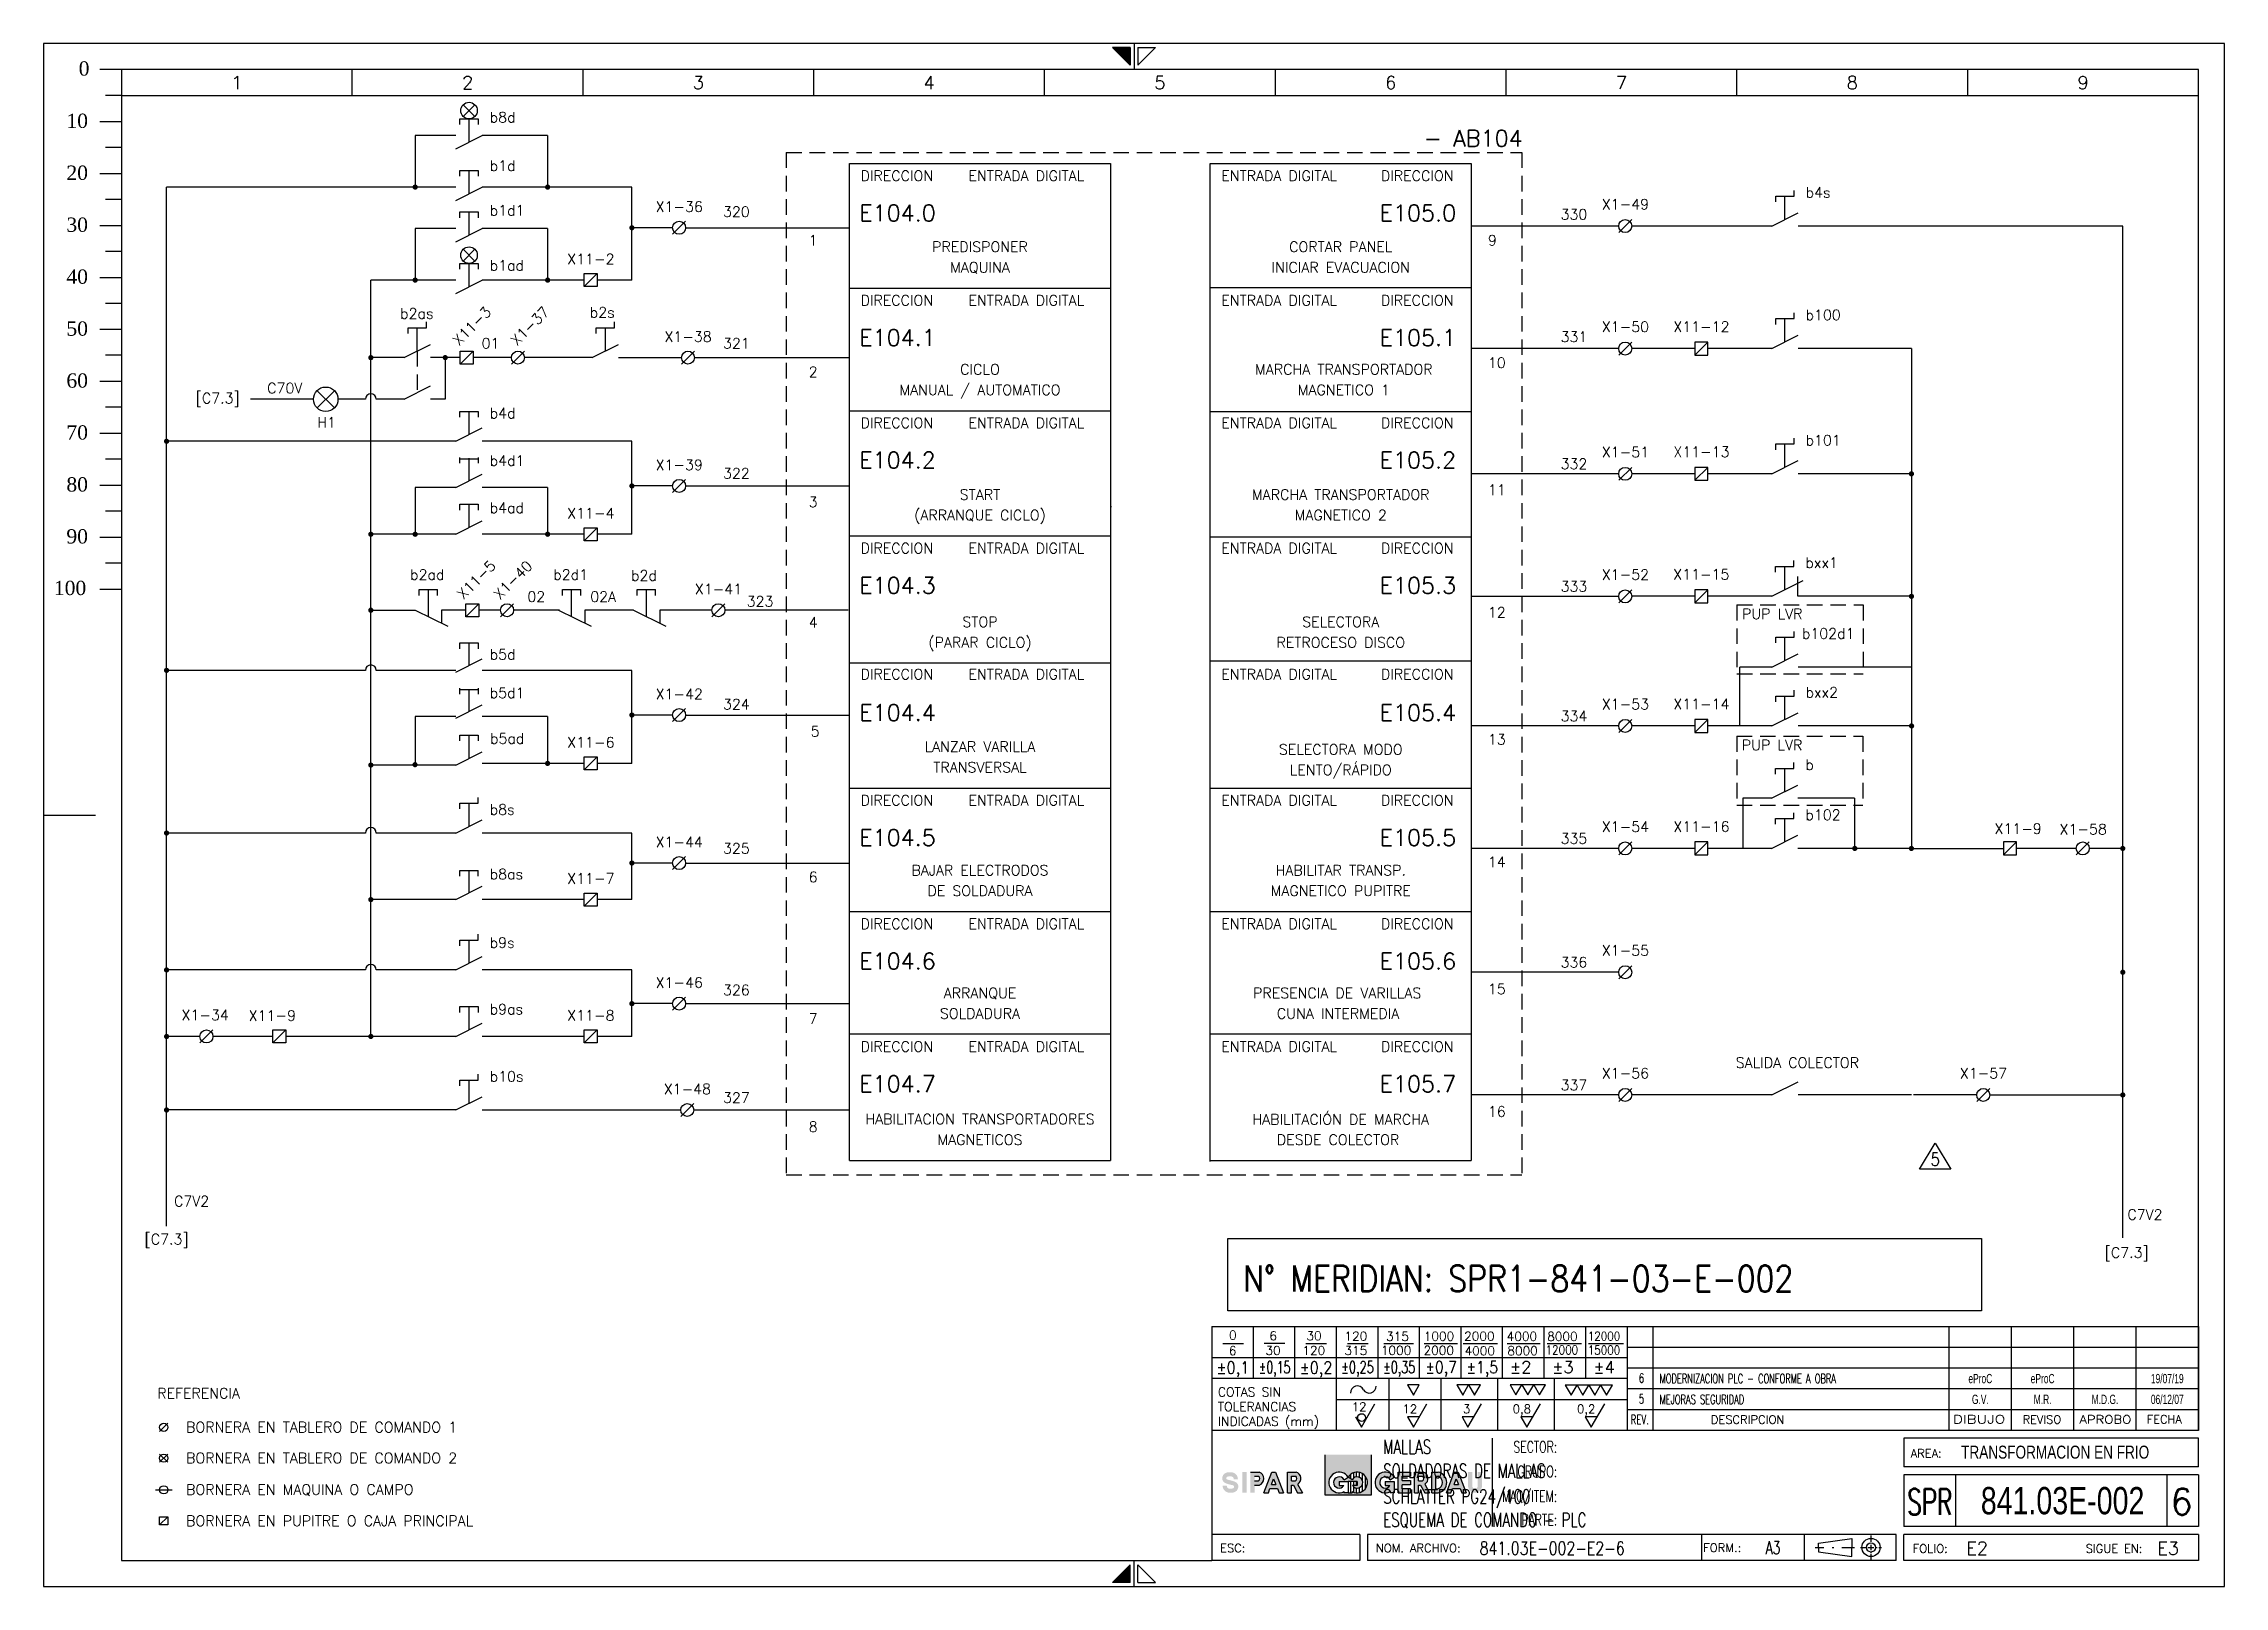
# Model space of a CAD drawing. Header units: millimetres. Extents: x 0 to 420, y 0 to 297.
import ezdxf
from ezdxf.enums import TextEntityAlignment as Align

# ---------------------------------------------------------------- set-up
doc = ezdxf.new("R2010")
doc.units = ezdxf.units.MM
doc.linetypes.add('HIDDEN', pattern=[4.5, 3, -1.5])
for name, color, linetype in [('COMPONENTES', 4, 'Continuous'), ('LINE-CONEX', 3, 'Continuous'), ('MARGENES', 6, 'Continuous'), ('REC', 6, 'Continuous'), ('RECUADRO', 5, 'HIDDEN'), ('TEX', 150, 'Continuous'), ('TEXTO', 7, 'Continuous'), ('Textos', 150, 'Continuous'), ('TITULO', 6, 'Continuous')]:
    doc.layers.add(name, color=color, linetype=linetype)
doc.styles.add('ARIAL', font='arial.ttf', dxfattribs={"height": 2})
doc.styles.add('DUTCH801', font='dutcheb.ttf', dxfattribs={"width": 1.75, "height": 2.75})
doc.styles.add('LCOTAS', font='ROMANS')
doc.styles.add('LETRA2', font='swissk.ttf', dxfattribs={"height": 2})
doc.styles.add('LETRA25', font='romans', dxfattribs={"height": 2.5})
doc.styles.add('LETRA4', font='ROMANS', dxfattribs={"height": 4})
doc.styles.add('LETRA5', font='ROMANS', dxfattribs={"height": 5})
doc.styles.add('ROMANS', font='romans.shx', dxfattribs={"width": 0.85})
doc.styles.get("Standard").update_dxf_attribs({"font": 'arial.ttf'})
doc.styles.add('TEXTOS', font='SIMPLEX.shx', dxfattribs={"width": 0.8, "height": 0.2})

msp = doc.modelspace()

# ---------------------------------------------------------------- texts
at = {"layer": 'TEX', "style": 'ROMANS'}
msp.add_text('- AB104', height=3.154, dxfattribs=at).set_placement((265.79, 277.19))
at = {"layer": 'TEXTO', "style": 'ROMANS'}
for s, height, p in [('b8d', 2, (85.91, 281.82)), ('b1d', 2, (85.91, 272.51)), ('DIRECCION', 2, (157.34, 270.57)), ('ENTRADA DIGITAL', 2, (178.13, 270.57)), ('ENTRADA DIGITAL', 2, (226.82, 270.57)), ('DIRECCION', 2, (257.56, 270.57)), ('b4s', 2, (339.34, 267.35)), ('b1d1', 2, (85.91, 263.91)), ('320', 2, (130.85, 263.64)), ('E104.0', 3.154, (157.09, 262.81)), ('E105.0', 3.154, (257.31, 262.81)), ('330', 2, (292.16, 263.14)), ('1', 2, (147.35, 258.14)), ('9', 2, (278.16, 258.14)), ('b1ad', 2, (85.91, 253.31)), ('DIRECCION', 2, (157.34, 246.58)), ('ENTRADA DIGITAL', 2, (178.13, 246.58)), ('ENTRADA DIGITAL', 2, (226.82, 246.58)), ('DIRECCION', 2, (257.56, 246.58)), ('b2as', 2, (68.66, 244.05)), ('b2s', 2, (105.2, 244.27)), ('b100', 2, (339.34, 243.77)), ('01', 2, (84.36, 238.31)), ('321', 2, (130.85, 238.31)), ('E104.1', 3.154, (157.09, 238.82)), ('E105.1', 3.154, (257.31, 238.82)), ('331', 2, (292.16, 239.56)), ('10', 2, (278.16, 234.56)), ('C70V', 2, (43.06, 229.68)), ('2', 2, (147.35, 232.81)), ('b4d', 2, (85.91, 224.86)), ('H1', 2, (52.71, 223.08)), ('DIRECCION', 2, (157.34, 222.99)), ('ENTRADA DIGITAL', 2, (178.13, 222.99)), ('ENTRADA DIGITAL', 2, (226.82, 222.99)), ('DIRECCION', 2, (257.56, 222.99)), ('b101', 2, (339.34, 219.65)), ('b4d1', 2, (85.91, 215.73)), ('322', 2, (130.85, 213.27)), ('E104.2', 3.154, (157.09, 215.24)), ('E105.2', 3.154, (257.31, 215.24)), ('332', 2, (292.16, 215.1)), ('11', 2, (278.16, 210.1)), ('b4ad', 2, (85.91, 206.63)), ('3', 2, (147.35, 207.77)), ('DIRECCION', 2, (157.34, 198.87)), ('ENTRADA DIGITAL', 2, (178.13, 198.87)), ('ENTRADA DIGITAL', 2, (226.82, 198.87)), ('DIRECCION', 2, (257.56, 198.87)), ('bxx1', 2, (339.31, 196.07)), ('b2ad', 2, (70.59, 193.78)), ('b2d1', 2, (98.16, 193.78)), ('b2d', 2, (113.13, 193.61)), ('E104.3', 3.154, (157.09, 191.12)), ('E105.3', 3.154, (257.31, 191.12)), ('333', 2, (292.16, 191.51)), ('323', 2, (135.41, 188.62)), ('4', 2, (147.35, 184.6)), ('12', 2, (278.16, 186.51)), ('PUP LVR', 2, (327.1, 186.22)), ('b102d1', 2, (338.63, 182.44)), ('b5d', 2, (85.91, 178.43)), ('DIRECCION', 2, (157.34, 174.6)), ('ENTRADA DIGITAL', 2, (178.13, 174.6)), ('ENTRADA DIGITAL', 2, (226.82, 174.6)), ('DIRECCION', 2, (257.56, 174.6)), ('b5d1', 2, (85.91, 171.01)), ('bxx2', 2, (339.34, 171.11)), ('324', 2, (130.85, 168.83)), ('E104.4', 3.154, (157.09, 166.62)), ('E105.4', 3.154, (257.31, 166.62)), ('334', 2, (292.16, 166.56)), ('b5ad', 2, (85.97, 162.23)), ('5', 2, (147.73, 163.61)), ('13', 2, (278.16, 162.05)), ('PUP LVR', 2, (327.07, 160.96)), ('b', 2, (339.31, 157.18)), ('DIRECCION', 2, (157.34, 150.33)), ('ENTRADA DIGITAL', 2, (178.13, 150.33)), ('ENTRADA DIGITAL', 2, (226.82, 150.33)), ('DIRECCION', 2, (257.56, 150.33)), ('b8s', 2, (85.91, 148.56)), ('b102', 2, (339.31, 147.53)), ('325', 2, (130.85, 141.07)), ('E104.5', 3.154, (157.09, 142.58)), ('E105.5', 3.154, (257.31, 142.58)), ('335', 2, (292.16, 142.98)), ('14', 2, (278.16, 138.47)), ('b8as', 2, (85.91, 136.12)), ('6', 2, (147.35, 135.57)), ('DIRECCION', 2, (157.34, 126.55)), ('ENTRADA DIGITAL', 2, (178.13, 126.55)), ('ENTRADA DIGITAL', 2, (226.82, 126.55)), ('DIRECCION', 2, (257.56, 126.55)), ('b9s', 2, (85.91, 122.93)), ('E104.6', 3.154, (157.09, 118.8)), ('E105.6', 3.154, (257.31, 118.8)), ('336', 2, (292.16, 119.15)), ('326', 2, (130.85, 113.81)), ('15', 2, (278.16, 114.01)), ('X1-34', 2, (26.58, 108.99)), ('X11-9', 2, (39.51, 108.89)), ('b9as', 2, (85.91, 110.12)), ('7', 2, (147.35, 108.31)), ('DIRECCION', 2, (157.34, 102.92)), ('ENTRADA DIGITAL', 2, (178.13, 102.92)), ('ENTRADA DIGITAL', 2, (226.82, 102.92)), ('DIRECCION', 2, (257.56, 102.92)), ('b10s', 2, (85.91, 97.18)), ('E104.7', 3.154, (157.09, 95.17)), ('E105.7', 3.154, (257.31, 95.17)), ('337', 2, (292.16, 95.52)), ('327', 2, (130.85, 93.07)), ('16', 2, (278.16, 90.42)), ('8', 2, (147.35, 87.49)), ('C7V2', 2, (25.12, 73.16)), ('C7V2', 2, (401.32, 70.57)), ('REFERENCIA', 2, (21.88, 36.18)), ('BORNERA EN TABLERO DE COMANDO 1', 2, (27.44, 29.65)), ('BORNERA EN TABLERO DE COMANDO 2', 2, (27.44, 23.71)), ('BORNERA EN MAQUINA O CAMPO', 2, (27.44, 17.63)), ('BORNERA EN PUPITRE O CAJA PRINCIPAL', 2, (27.44, 11.62))]:
    msp.add_text(s, height=height, dxfattribs=at).set_placement(p)
for s, p in [('X1-36', (122.42, 264.61)), ('X1-49', (304.65, 265.08)), ('X11-2', (105.4, 254.53)), ('PREDISPONER', (180.34, 256.89)), ('CORTAR PANEL', (249.82, 256.89)), ('MAQUINA', (180.34, 252.93)), ('INICIAR EVACUACION', (249.82, 252.93)), ('X1-38', (124.12, 239.6)), ('X1-50', (304.65, 241.49)), ('X11-12', (319.29, 241.52)), ('CICLO', (180.34, 233.3)), ('MARCHA TRANSPORTADOR', (250.42, 233.3)), ('MANUAL / AUTOMATICO', (180.34, 229.34)), ('MAGNETICO 1', (250.42, 229.34)), ('[C7.3]', (33.53, 227.75)), ('X1-51', (304.65, 217.37)), ('X11-13', (319.29, 217.41)), ('X1-39', (122.42, 214.9)), ('START', (180.34, 209.18)), ('MARCHA TRANSPORTADOR', (249.82, 209.18)), ('X11-4', (105.4, 205.6)), ('(ARRANQUE CICLO)', (180.34, 205.23)), ('MAGNETICO 2', (249.82, 205.23)), ('X1-52', (304.65, 193.79)), ('X11-15', (319.27, 193.83)), ('02', (94.89, 189.53)), ('02A', (107.76, 189.53)), ('X1-41', (129.98, 190.99)), ('STOP', (180.34, 184.68)), ('SELECTORA', (249.82, 184.68)), ('(PARAR CICLO)', (180.34, 180.73)), ('RETROCESO DISCO', (249.82, 180.72)), ('X1-42', (122.42, 170.8)), ('X1-53', (304.65, 168.84)), ('X11-14', (319.29, 168.87)), ('X11-6', (105.4, 161.49)), ('LANZAR VARILLA', (180.34, 160.65)), ('SELECTORA MODO', (249.82, 160.13)), ('TRANSVERSAL', (180.34, 156.69)), ('LENTO/RÁPIDO', (249.82, 156.17)), ('X1-54', (304.65, 145.25)), ('X11-16', (319.29, 145.28)), ('X1-44', (122.42, 142.3)), ('BAJAR ELECTRODOS', (180.34, 136.86)), ('HABILITAR TRANSP.', (249.82, 136.86)), ('X11-7', (105.4, 135.28)), ('DE SOLDADURA', (180.34, 132.91)), ('MAGNETICO PUPITRE', (249.82, 132.91)), ('X1-55', (304.65, 121.42)), ('X1-46', (122.42, 115.24)), ('ARRANQUE', (180.34, 113.23)), ('PRESENCIA DE VARILLAS ', (249.82, 113.23)), ('X11-8', (105.4, 108.91)), ('SOLDADURA', (180.34, 109.28)), ('CUNA INTERMEDIA', (249.3, 109.28)), ('SALIDA COLECTOR', (337.76, 99.82)), ('X1-48', (123.99, 94.76)), ('X1-56', (304.65, 97.79)), ('X1-57', (373.61, 97.79)), ('HABILITACION TRANSPORTADORES', (180.34, 88.95)), ('HABILITACIÓN DE MARCHA', (249.82, 88.9)), ('MAGNETICOS', (180.34, 84.99)), ('DESDE COLECTOR', (249.3, 84.99)), ('[C7.3]', (23.68, 65.84)), ('[C7.3]', (401.19, 63.25))]:
    msp.add_text(s, height=2, dxfattribs=at).set_placement(p, align=Align.CENTER)
for s, p in [('X11-3', (83.18, 241.92)), ('X1-37', (94.34, 241.92)), ('X11-5', (84.05, 193.08)), ('X1-40', (91.09, 193.03))]:
    msp.add_text(s, height=2, rotation=45, dxfattribs=at).set_placement(p, align=Align.CENTER)
for s, p in [('X11-9', (384.82, 144.87)), ('X1-58', (397.36, 144.76))]:
    msp.add_text(s, height=2, dxfattribs=at).set_placement(p, align=Align.RIGHT)
at = {"layer": 'TEXTO', "style": 'TEXTOS', "width": 0.8}
msp.add_text('5', height=2.5, dxfattribs=at).set_placement((364.31, 82.22), align=Align.MIDDLE)
at = {"layer": 'Textos', "insert": (230.99, 61.75), "char_height": 5, "width": 174.7782, "attachment_point": 1, "style": 'ROMANS'}
msp.add_mtext('N° MERIDIAN: SPR1-841-03-E-002', dxfattribs=at)

# ---------------------------------------------------------------- blocks, each defined once
blk = doc.blocks.new('A3')
at = {"layer": 'TEX'}
h = blk.add_hatch(color=256, dxfattribs=at)
h.paths.add_polyline_path([(255.67, 25.35), (246.84, 25.35), (246.84, 17.57), (255.67, 17.57)])
h.paths.add_polyline_path([(252.04, 18.24), (252.04, 18.01), (251.24, 18.01), (250.44, 18.01), (250.44, 18.24, -2.348205), (251.24, 21, -2.348205)], flags=16)
h.paths.add_polyline_path([(252.08, 19.4), (252.97, 19.4), (252.97, 20.2), (251.24, 20.2), (249.52, 20.2), (249.52, 19.4), (250.41, 19.4, -3.501885), (250.45, 20.54), (251.24, 21), (252.04, 20.54, -3.501885)], flags=0)
h = blk.add_hatch(color=256, dxfattribs=at)
h.paths.add_polyline_path([(228.13, 21.15), (228.25, 21.17), (228.36, 21.18), (228.49, 21.19), (228.63, 21.18), (228.75, 21.17), (228.86, 21.14), (228.97, 21.08), (229.08, 21), (229.15, 20.89), (229.18, 20.81), (229.2, 20.7), (229.21, 20.6), (230.01, 20.6), (230, 20.66), (230, 20.7), (229.99, 20.75), (229.99, 20.8), (229.98, 20.84), (229.98, 20.88), (229.97, 20.92), (229.96, 20.96), (229.95, 21), (229.94, 21.04), (229.93, 21.08), (229.91, 21.12), (229.9, 21.17), (229.88, 21.21), (229.86, 21.25), (229.83, 21.29), (229.81, 21.34), (229.78, 21.38), (229.75, 21.43), (229.71, 21.47), (229.68, 21.51), (229.64, 21.55), (229.6, 21.59), (229.56, 21.63), (229.52, 21.66), (229.47, 21.7), (229.43, 21.73), (229.38, 21.76), (229.34, 21.79), (229.29, 21.81), (229.25, 21.83), (229.21, 21.85), (229.16, 21.87), (229.12, 21.89), (229.08, 21.9), (229.03, 21.92), (228.99, 21.93), (228.95, 21.94), (228.91, 21.95), (228.87, 21.95), (228.83, 21.96), (228.78, 21.97), (228.74, 21.97), (228.7, 21.97), (228.66, 21.98), (228.62, 21.98), (228.58, 21.98), (228.54, 21.98), (228.5, 21.98), (228.46, 21.98), (228.42, 21.98), (228.38, 21.98), (228.34, 21.98), (228.3, 21.98), (228.25, 21.97), (228.21, 21.97), (228.16, 21.97), (228.11, 21.96), (228.06, 21.95), (228.01, 21.94), (227.95, 21.93), (227.9, 21.92), (227.84, 21.9), (227.78, 21.88), (227.72, 21.86), (227.66, 21.83), (227.6, 21.8), (227.54, 21.77), (227.48, 21.73), (227.42, 21.69), (227.37, 21.65), (227.32, 21.6), (227.27, 21.55), (227.23, 21.5), (227.19, 21.44), (227.15, 21.38), (227.12, 21.31), (227.1, 21.25), (227.07, 21.18), (227.05, 21.12), (227.03, 21.05), (227.02, 20.98), (227.01, 20.92), (227, 20.85), (227, 20.79), (227, 20.72), (227, 20.66), (227.01, 20.6), (227.02, 20.54), (227.04, 20.49), (227.05, 20.44), (227.08, 20.39), (227.1, 20.34), (227.13, 20.29), (227.16, 20.24), (227.19, 20.2), (227.23, 20.16), (227.26, 20.11), (227.3, 20.07), (227.34, 20.04), (227.38, 20), (227.39, 19.99), (227.54, 19.91), (227.8, 19.79), (228.09, 19.7), (228.41, 19.62), (228.72, 19.54), (228.99, 19.49), (229.14, 19.43), (229.29, 19.29), (229.28, 19.1), (229.2, 18.94), (229.03, 18.86), (228.78, 18.82), (228.55, 18.81), (228.34, 18.82), (228.19, 18.86), (228.04, 18.96), (227.92, 19.1), (227.89, 19.21), (227.87, 19.4), (227.07, 19.4), (227.07, 19.34), (227.08, 19.3), (227.08, 19.25), (227.09, 19.2), (227.09, 19.16), (227.1, 19.12), (227.11, 19.08), (227.12, 19.04), (227.13, 19), (227.14, 18.96), (227.15, 18.92), (227.16, 18.88), (227.18, 18.83), (227.2, 18.79), (227.22, 18.75), (227.24, 18.71), (227.27, 18.66), (227.3, 18.62), (227.33, 18.57), (227.36, 18.53), (227.4, 18.49), (227.44, 18.45), (227.48, 18.41), (227.52, 18.37), (227.56, 18.34), (227.6, 18.3), (227.65, 18.27), (227.69, 18.24), (227.74, 18.21), (227.78, 18.19), (227.83, 18.17), (227.87, 18.15), (227.91, 18.13), (227.96, 18.11), (228, 18.1), (228.04, 18.08), (228.08, 18.07), (228.13, 18.06), (228.17, 18.05), (228.21, 18.05), (228.25, 18.04), (228.29, 18.03), (228.33, 18.03), (228.37, 18.03), (228.41, 18.02), (228.45, 18.02), (228.49, 18.02), (228.53, 18.02), (228.57, 18.02), (228.61, 18.02), (228.65, 18.02), (228.7, 18.02), (228.74, 18.02), (228.78, 18.02), (228.82, 18.03), (228.87, 18.03), (228.92, 18.03), (228.97, 18.04), (229.02, 18.05), (229.07, 18.06), (229.12, 18.07), (229.18, 18.08), (229.24, 18.1), (229.29, 18.12), (229.35, 18.14), (229.42, 18.17), (229.48, 18.2), (229.54, 18.23), (229.59, 18.27), (229.65, 18.31), (229.71, 18.35), (229.76, 18.4), (229.8, 18.45), (229.85, 18.5), (229.89, 18.56), (229.92, 18.62), (229.95, 18.69), (229.98, 18.75), (230, 18.82), (230.03, 18.88), (230.04, 18.95), (230.06, 19.02), (230.07, 19.08), (230.07, 19.15), (230.08, 19.21), (230.08, 19.28), (230.07, 19.34), (230.07, 19.4), (230.05, 19.46), (230.04, 19.51), (230.02, 19.56), (230, 19.61), (229.97, 19.66), (229.95, 19.71), (229.92, 19.76), (229.88, 19.8), (229.85, 19.84), (229.81, 19.89), (229.77, 19.93), (229.73, 19.96), (229.69, 20), (229.68, 20.01), (229.64, 20.03), (229.58, 20.06), (229.53, 20.09), (229.48, 20.11), (229.43, 20.14), (229.38, 20.16), (229.34, 20.18), (229.29, 20.19), (229.25, 20.21), (229.21, 20.23), (229.17, 20.24), (229.13, 20.25), (229.09, 20.27), (229.05, 20.28), (229.02, 20.29), (228.98, 20.3), (228.94, 20.31), (228.9, 20.32), (228.86, 20.33), (228.82, 20.34), (228.79, 20.35), (228.69, 20.37), (228.62, 20.39), (228.55, 20.41), (228.51, 20.42), (228.47, 20.43), (228.44, 20.44), (228.4, 20.45), (228.36, 20.46), (228.33, 20.46), (228.29, 20.47), (228.26, 20.48), (228.18, 20.5), (228.09, 20.52), (227.98, 20.56), (227.87, 20.62), (227.79, 20.71), (227.79, 20.83), (227.82, 20.96), (227.89, 21.06), (228, 21.12)])
h.paths.add_polyline_path([(230.87, 18.01), (231.67, 18.01), (231.67, 21.99), (230.87, 21.99)])
h.paths.add_polyline_path([(232.42, 18.01), (233.22, 18.01), (233.22, 19.5), (234.14, 19.5, 0.708852), (234.14, 21.99), (232.42, 21.99)])
h.paths.add_polyline_path([(233.22, 20.3), (233.22, 21.2), (233.97, 21.2, -0.566556), (233.97, 20.3)], flags=16)
h.paths.add_polyline_path([(236.19, 18.83), (237.62, 18.83), (237.94, 18.01), (238.8, 18.01), (237.24, 21.99), (236.52, 21.99), (235.03, 18.01), (235.88, 18.01)])
h.paths.add_polyline_path([(236.49, 19.63), (236.89, 20.7), (237.31, 19.63)], flags=16)
h.paths.add_polyline_path([(240.35, 19.5), (240.71, 19.5), (241.52, 18.01), (242.43, 18.01), (241.52, 19.67, 0.672291), (241.2, 21.99), (239.55, 21.99), (239.55, 18.01), (240.35, 18.01)])
h.paths.add_polyline_path([(240.35, 20.3), (240.35, 21.2), (241.15, 21.2, -0.508421), (241.1, 20.3)], flags=16)
h = blk.add_hatch(dxfattribs=at)
h.set_pattern_fill('ANSI31', color=256, scale=0.179464, angle=45, style=0)
h.set_pattern_definition([(90, (130.9459, 1.37434), (-0.5697977, 1e-16), [])])
h.paths.add_polyline_path([(251.24, 21), (252.04, 20.54, -3.501885), (252.08, 19.4), (252.97, 19.4), (252.97, 20.2), (251.24, 20.2), (251.24, 18.01), (252.04, 18.01), (252.04, 18.24, 2.348205)])
h = blk.add_hatch(color=256, dxfattribs=at)
h.paths.add_polyline_path([(259.33, 18.24), (259.33, 18.01), (260.13, 18.01), (260.13, 20.2), (258.4, 20.2), (258.4, 19.4), (259.29, 19.4, -3.501885), (259.33, 20.54), (260.13, 21, 2.348205)])
h.paths.add_polyline_path([(263.26, 21.99), (260.87, 21.99), (260.87, 18.01), (263.26, 18.01), (263.26, 18.8), (261.66, 18.8), (261.66, 19.56), (263.26, 19.56), (263.26, 20.36), (261.66, 20.36), (261.66, 21.2), (263.26, 21.2)])
h.paths.add_polyline_path([(265.68, 21.99), (264.02, 21.99), (264.02, 18.01), (264.82, 18.01), (264.82, 19.5), (265.18, 19.5), (265.99, 18.01), (266.9, 18.01), (266, 19.67, 0.672291)])
h.paths.add_polyline_path([(264.82, 21.2), (265.63, 21.2, -0.508421), (265.58, 20.3), (264.82, 20.3)], flags=16)
h.paths.add_polyline_path([(268.57, 21.99), (267.33, 21.99), (267.33, 18.01), (268.59, 18.01, 0.825148)])
h.paths.add_polyline_path([(268.12, 21.2), (268.49, 21.2, -0.780464), (268.5, 18.8), (268.12, 18.8)], flags=16)
h.paths.add_polyline_path([(272.41, 21.97), (271.69, 21.99), (270.19, 18.01), (271.04, 18.01), (271.35, 18.83), (272.79, 18.83), (273.11, 18.01), (273.97, 18.01)])
h.paths.add_polyline_path([(272.05, 20.7), (272.47, 19.63), (271.65, 19.63)], flags=16)
h.paths.add_polyline_path([(275.15, 21.99), (274.35, 21.99), (274.35, 19.12, 0.841466), (277, 19.12), (277, 21.99), (276.2, 21.99), (276.2, 19.2, -0.760831), (275.15, 19.2)])
at = {"layer": 'MARGENES', "color": 4}
for p, q in [((420, 297), (0, 297)), ((0, 297), (0, 0)), ((209.23, 296.25), (205.83, 296.25)), ((209.23, 292.85), (205.83, 296.25)), ((209.23, 296.25), (209.23, 292.85)), ((210, 297), (210, 292)), ((210.77, 292.85), (214.17, 296.25)), ((210.77, 296.25), (214.17, 296.25)), ((210.77, 296.25), (210.77, 292.85)), ((420, 0), (420, 297)), ((0, 148.5), (10.02, 148.5)), ((210, 0), (210, 5)), ((0, 0), (420, 0)), ((209.23, 4.15), (205.83, 0.75)), ((209.23, 0.75), (205.83, 0.75)), ((209.23, 0.75), (209.23, 4.15)), ((210.77, 4.15), (214.17, 0.75)), ((210.77, 0.75), (210.77, 4.15)), ((210.77, 0.75), (214.17, 0.75))]:
    blk.add_line(p, q, dxfattribs=at)
at = {"layer": 'MARGENES'}
for p, q in [((415, 292), (15, 292)), ((15, 292), (15, 5)), ((415, 30), (415, 292)), ((415, 50), (415, 30)), ((415, 23), (415, 28.5)), ((415, 21.5), (415, 11.5)), ((415, 10), (415, 5)), ((15, 5), (225, 5)), ((253.5, 5), (225, 5)), ((356.78, 5), (255, 5)), ((415, 5), (358.28, 5))]:
    blk.add_line(p, q, dxfattribs=at)
at = {"layer": 'MARGENES', "color": 1}
for p, q in [((59.44, 287), (59.44, 292)), ((103.89, 287), (103.89, 292)), ((148.33, 287), (148.33, 292)), ((192.78, 287), (192.78, 292)), ((237.22, 287), (237.22, 292)), ((281.67, 287), (281.67, 292)), ((326.11, 287), (326.11, 292)), ((370.56, 287), (370.56, 292)), ((15, 287), (415, 287)), ((227.1, 46.76), (231.1, 46.76)), ((233, 40), (233, 50)), ((235.06, 46.82), (239.06, 46.82)), ((241, 40), (241, 50)), ((243.1, 46.76), (247.1, 46.76)), ((249, 30), (249, 50)), ((251.1, 46.76), (255.1, 46.76)), ((257, 40), (257, 50)), ((258.14, 46.76), (263.81, 46.76)), ((265, 40), (265, 50)), ((265.88, 46.76), (272.28, 46.76)), ((273, 40), (273, 50)), ((273.41, 46.76), (280, 46.76)), ((281, 40), (281, 50)), ((281.87, 46.76), (288.24, 46.76)), ((289, 40), (289, 50)), ((289.57, 46.76), (296.2, 46.76)), ((297, 40), (297, 50)), ((297.52, 46.76), (304.29, 46.76)), ((310, 30), (310, 50)), ((367, 30), (367, 50)), ((379, 30), (379, 50)), ((391, 30), (391, 50)), ((403, 30), (403, 50)), ((305, 44), (225, 44)), ((415, 46), (305, 46)), ((415, 42), (305, 42)), ((259.09, 40), (259.09, 30)), ((269.09, 40), (269.09, 30)), ((280.02, 40), (280.02, 30)), ((290.95, 40), (290.95, 30)), ((415, 38), (305, 38)), ((305, 35.88), (249, 35.88)), ((253.8, 30.65), (256.41, 35.15)), ((263.8, 30.65), (266.41, 35.15)), ((274.32, 30.65), (276.92, 35.15)), ((285.67, 30.65), (288.27, 35.15)), ((298.06, 30.65), (300.66, 35.15)), ((415, 34), (305, 34)), ((252.67, 32.62), (253.8, 30.65)), ((262.67, 32.62), (263.8, 30.65)), ((264.94, 32.62), (262.67, 32.62)), ((273.19, 32.62), (274.32, 30.65)), ((275.46, 32.62), (273.19, 32.62)), ((284.53, 32.62), (285.67, 30.65)), ((286.81, 32.62), (284.53, 32.62)), ((296.92, 32.62), (298.06, 30.65)), ((299.2, 32.62), (296.92, 32.62)), ((351.94, 9.77), (351.94, 8.55)), ((341.17, 7.49), (342.83, 7.49)), ((344.43, 7.49), (344.79, 7.49)), ((346.34, 7.49), (348.79, 7.49)), ((349.91, 7.49), (350.08, 7.49)), ((349.99, 7.49), (350.86, 7.49)), ((351.35, 7.49), (352.48, 7.49)), ((351.94, 8.39), (351.94, 8.23)), ((351.94, 8.02), (351.94, 6.94)), ((351.94, 6.7), (351.94, 6.45)), ((351.94, 6.26), (351.94, 5.18)), ((353.02, 7.49), (353.16, 7.49)), ((353.42, 7.49), (353.96, 7.49))]:
    blk.add_line(p, q, dxfattribs=at)
at = {"layer": 'MARGENES', "color": 7}
for p, q in [((225, 50), (415, 50)), ((305, 50), (305, 30)), ((305, 40), (225, 40)), ((415, 30), (225, 30)), ((279, 28.5), (279, 11.5)), ((415, 28.5), (358.28, 28.5)), ((358.28, 28.5), (358.28, 23)), ((415, 23), (358.28, 23)), ((415, 21.5), (358.28, 21.5)), ((358.28, 21.5), (358.28, 11.5)), ((368.28, 11.5), (368.28, 21.5)), ((409, 11.5), (409, 21.5)), ((253.5, 10), (225, 10)), ((253.5, 10), (253.5, 5)), ((356.78, 10), (255, 10)), ((255, 10), (255, 5)), ((319.3, 10), (319.3, 5)), ((339.1, 10), (339.1, 5)), ((356.78, 5), (356.78, 10)), ((415, 11.5), (358.28, 11.5)), ((415, 10), (358.28, 10)), ((358.28, 5), (358.28, 10))]:
    blk.add_line(p, q, dxfattribs=at)
at = {"layer": 'MARGENES', "color": 1}
for points in [[(262.67, 38.81), (263.8, 36.84), (264.94, 38.81)], [(272.17, 38.81), (273.3, 36.84), (274.44, 38.81)], [(274.44, 38.81), (275.58, 36.84), (276.72, 38.81)], [(282.43, 38.82), (283.57, 36.85), (284.71, 38.82)], [(284.71, 38.82), (285.84, 36.85), (286.98, 38.82)], [(286.98, 38.82), (288.12, 36.85), (289.26, 38.82)], [(293.04, 38.76), (294.18, 36.79), (295.32, 38.76)], [(295.32, 38.76), (296.45, 36.79), (297.59, 38.76)], [(297.59, 38.76), (298.73, 36.79), (299.87, 38.76)], [(299.87, 38.76), (301, 36.79), (302.14, 38.76)]]:
    blk.add_lwpolyline(points, close=True, dxfattribs=at)
blk.add_circle((253.82, 32.5), 0.742, dxfattribs=at)
for centre, start, end in [((253.01, 37.3), 25.3098, 184.5991), ((255.32, 38.52), 210.3269, 2.285)]:
    blk.add_arc(centre, 1.31, start, end, dxfattribs=at)
at = {"layer": 'MARGENES', "color": 4}
for points in [[(209.23, 296.25), (209.23, 292.85), (205.83, 296.25)], [(209.23, 0.75), (209.23, 4.15), (205.83, 0.75)]]:
    blk.add_solid(points, dxfattribs=at)
at = {"layer": 'REC', "color": 1}
for p, q in [((15, 292), (10.8, 292)), ((15, 287), (11.9, 287)), ((10.8, 282), (15, 282)), ((15, 277), (11.9, 277)), ((10.8, 272), (15, 272)), ((15, 267), (11.9, 267)), ((10.8, 262), (15, 262)), ((15, 257), (11.9, 257)), ((10.8, 252), (15, 252)), ((15, 247), (11.9, 247)), ((10.8, 242), (15, 242)), ((15, 237), (11.9, 237)), ((10.8, 232), (15, 232)), ((15, 227), (11.9, 227)), ((10.8, 222), (15, 222)), ((15, 217), (11.9, 217)), ((10.8, 212), (15, 212)), ((15, 207), (11.9, 207)), ((10.8, 202), (15, 202)), ((15, 197), (11.9, 197)), ((10.8, 192), (15, 192))]:
    blk.add_line(p, q, dxfattribs=at)
at = {"layer": 'REC'}
blk.add_line((225, 50), (225, 5), dxfattribs=at)
at = {"layer": 'TEX'}
for p, q in [((246.84, 17.57), (246.84, 25.35)), ((255.67, 25.35), (255.67, 17.57)), ((232.42, 21.99), (234.14, 21.99)), ((233.22, 21.2), (233.97, 21.2)), ((235.03, 18.01), (236.52, 21.99)), ((236.52, 21.99), (237.24, 21.99)), ((237.24, 21.99), (238.8, 18.01)), ((239.55, 18.01), (239.55, 21.99)), ((239.55, 21.99), (241.2, 21.99)), ((240.35, 20.3), (240.35, 21.2)), ((240.35, 21.2), (241.15, 21.2)), ((260.87, 18.01), (260.87, 21.99)), ((260.87, 21.99), (263.26, 21.99)), ((261.66, 20.36), (261.66, 21.2)), ((261.66, 21.2), (263.26, 21.2)), ((263.26, 21.99), (263.26, 21.2)), ((264.02, 18.01), (264.02, 21.99)), ((264.02, 21.99), (265.68, 21.99)), ((264.82, 20.3), (264.82, 21.2)), ((264.82, 21.2), (265.63, 21.2)), ((267.33, 18.01), (267.33, 21.99)), ((267.33, 21.99), (268.57, 21.99)), ((268.12, 18.8), (268.12, 21.2)), ((268.12, 21.2), (268.49, 21.2)), ((270.19, 18.01), (271.69, 21.99)), ((271.69, 21.99), (272.41, 21.97)), ((272.41, 21.97), (273.97, 18.01)), ((233.22, 20.3), (233.97, 20.3)), ((233.22, 19.5), (234.14, 19.5)), ((235.03, 18.01), (235.88, 18.01)), ((235.88, 18.01), (236.19, 18.83)), ((236.19, 18.83), (237.62, 18.83)), ((236.49, 19.63), (236.89, 20.7)), ((236.49, 19.63), (237.31, 19.63)), ((236.89, 20.7), (237.31, 19.63)), ((237.62, 18.83), (237.94, 18.01)), ((237.94, 18.01), (238.8, 18.01)), ((239.55, 18.01), (240.35, 18.01)), ((240.35, 20.3), (241.1, 20.3)), ((240.35, 18.01), (240.35, 19.5)), ((240.35, 19.5), (240.71, 19.5)), ((240.71, 19.5), (241.52, 18.01)), ((241.52, 19.67), (242.43, 18.01)), ((241.52, 18.01), (242.43, 18.01)), ((255.67, 17.57), (246.84, 17.57)), ((249.52, 20.2), (249.52, 19.4)), ((249.52, 20.2), (251.24, 20.2)), ((249.52, 19.4), (250.41, 19.4)), ((250.44, 18.24), (250.44, 18.01)), ((251.24, 18.01), (250.44, 18.01)), ((250.45, 20.54), (251.24, 21)), ((252.04, 20.54), (251.24, 21)), ((252.97, 20.2), (251.24, 20.2)), ((251.24, 20.2), (251.24, 18.01)), ((251.24, 20.2), (251.24, 18.01)), ((251.24, 18.01), (252.04, 18.01)), ((252.04, 18.24), (252.04, 18.01)), ((252.97, 19.4), (252.08, 19.4)), ((252.97, 20.2), (252.97, 19.4)), ((258.4, 20.2), (260.13, 20.2)), ((258.4, 20.2), (258.4, 19.4)), ((258.4, 19.4), (259.29, 19.4)), ((259.33, 20.54), (260.13, 21)), ((259.33, 18.24), (259.33, 18.01)), ((260.13, 18.01), (259.33, 18.01)), ((260.13, 20.2), (260.13, 18.01)), ((260.87, 18.01), (263.26, 18.01)), ((261.66, 20.36), (263.26, 20.36)), ((261.66, 18.8), (261.66, 19.56)), ((263.26, 19.56), (261.66, 19.56)), ((263.26, 18.8), (261.66, 18.8)), ((263.26, 20.36), (263.26, 19.56)), ((263.26, 18.01), (263.26, 18.8)), ((264.02, 18.01), (264.82, 18.01)), ((264.82, 20.3), (265.58, 20.3)), ((264.82, 18.01), (264.82, 19.5)), ((264.82, 19.5), (265.18, 19.5)), ((265.18, 19.5), (265.99, 18.01)), ((265.99, 18.01), (266.9, 18.01)), ((266, 19.67), (266.9, 18.01)), ((267.33, 18.01), (268.59, 18.01)), ((268.12, 18.8), (268.5, 18.8)), ((270.19, 18.01), (271.04, 18.01)), ((271.04, 18.01), (271.35, 18.83)), ((271.35, 18.83), (272.79, 18.83)), ((271.65, 19.63), (272.05, 20.7)), ((271.65, 19.63), (272.47, 19.63)), ((272.05, 20.7), (272.47, 19.63)), ((272.79, 18.83), (273.11, 18.01)), ((273.11, 18.01), (273.97, 18.01))]:
    blk.add_line(p, q, dxfattribs=at)
for centre, radius, start, end in [((233.7, 20.75), 0.524, 300.9321, 59.0679), ((233.7, 20.75), 1.32, 289.338, 70.662), ((240.8, 20.77), 0.558, 302.7945, 50.5935), ((240.89, 20.77), 1.27, 300.0461, 75.6964), ((249.52, 20), 1.99, 30, 297.7317), ((249.52, 20), 1.08, 30, 326.251), ((252.97, 20), 1.99, 242.2683, 150), ((252.97, 20), 1.08, 213.749, 150), ((258.4, 20), 1.99, 30, 297.7317), ((258.4, 20), 1.08, 30, 326.251), ((265.27, 20.77), 0.558, 302.7945, 50.5935), ((265.36, 20.77), 1.27, 300.0461, 75.6964), ((268.2, 20), 1.23, 284.4183, 76.3013), ((268.2, 20), 2.03, 281.2242, 79.3349)]:
    blk.add_arc(centre, radius, start, end, dxfattribs=at)
at = {"layer": 'Textos'}
for p, q in [((341.85, 8.34), (348.22, 9.24)), ((348.22, 9.24), (348.22, 7.49)), ((341.85, 7.49), (341.85, 8.34)), ((341.85, 7.49), (341.85, 6.63)), ((341.85, 6.63), (348.22, 5.73)), ((348.22, 5.73), (348.22, 7.49))]:
    blk.add_line(p, q, dxfattribs=at)
for radius in [1.75, 0.877]:
    blk.add_circle((351.94, 7.49), radius, dxfattribs=at)
at = {"layer": 'MARGENES', "color": 1, "style": 'LCOTAS'}
for s, height, p in [('0', 1.71, (228.3, 47.52)), ('6', 1.71, (228.26, 44.52)), ('30', 1.71, (235.33, 44.55)), ('6', 1.71, (236.08, 47.38)), ('120', 1.71, (242.42, 44.55)), ('30', 1.71, (243.21, 47.37)), ('315', 1.71, (250.53, 44.55)), ('120', 1.71, (250.53, 47.32)), ('1000', 1.71, (257.54, 44.57)), ('315', 1.71, (258.57, 47.26)), ('2000', 1.71, (265.77, 44.58)), ('1000', 1.71, (265.8, 47.3)), ('2000', 1.71, (273.58, 47.32)), ('4000', 1.71, (273.66, 44.5)), ('4000', 1.71, (281.77, 47.28)), ('8000', 1.71, (281.9, 44.51)), ('8000', 1.71, (289.58, 47.26)), ('%%P2', 2.3, (282.4, 41.04)), ('%%P3', 2.3, (290.53, 41.04)), ('%%P4', 2.3, (298.48, 41.04)), ('COTAS SIN', 1.743, (226.15, 36.55)), ('TOLERANCIAS', 1.743, (226.15, 33.72)), ('12', 1.656, (251.94, 33.74)), ('12', 1.656, (261.7, 33.33)), ('3', 1.66, (273.35, 33.33)), ('0,8', 1.656, (282.92, 33.33)), ('0,2', 1.656, (295.31, 33.33)), ('INDICADAS (mm)', 1.743, (226.15, 30.9))]:
    blk.add_text(s, height=height, dxfattribs=at).set_placement(p)
for s, height, width, p, p2 in [('12000', 1.71, 0.797835, (289.25, 44.67), (295.55, 44.67)), ('12000', 1.71, 0.790089, (297.4, 47.32), (303.64, 47.32)), ('15000', 1.71, 0.790089, (297.4, 44.63), (303.64, 44.63)), ('%%P0,1', 2.3, 0.865454, (225.88, 40.96), (232.23, 40.96)), ('%%P0,15', 2.3, 0.598358, (234.03, 41.03), (240.12, 41.03)), ('%%P0,2', 2.3, 0.787915, (241.91, 40.96), (248.21, 40.96)), ('%%P0,25', 2.3, 0.617458, (249.89, 41.06), (256.18, 41.06)), ('%%P0,35', 2.3, 0.603736, (257.99, 41.06), (264.14, 41.06)), ('%%P0,7', 2.3, 0.760403, (266.1, 41.06), (272.18, 41.06)), ('%%P1,5', 2.3, 0.762292, (274.03, 41.03), (280.12, 41.03))]:
    blk.add_text(s, height=height, dxfattribs=dict(at, width=width)).set_placement(p, p2, align=Align.FIT)
at = {"layer": 'REC', "color": 1, "style": 'DUTCH801'}
for s, p in [('0', (6.76, 290.84)), ('10', (4.39, 280.77)), ('20', (4.39, 270.77)), ('30', (4.39, 260.77)), ('40', (4.39, 250.77)), ('50', (4.39, 240.77)), ('60', (4.39, 230.77)), ('70', (4.39, 220.77)), ('80', (4.39, 210.77)), ('90', (4.39, 200.77)), ('100', (1.98, 190.84))]:
    blk.add_text(s, height=2.75, dxfattribs=at).set_placement(p)
at = {"layer": 'TEX', "style": 'LCOTAS'}
for s, p in [('1', (37.22, 289.5)), ('2', (81.67, 289.5)), ('3', (126.11, 289.5)), ('4', (170.56, 289.5)), ('5', (215, 289.5)), ('6', (259.44, 289.5)), ('7', (303.89, 289.5)), ('8', (348.33, 289.5)), ('9', (392.78, 289.5))]:
    blk.add_text(s, height=2.5, dxfattribs=at).set_placement(p, align=Align.MIDDLE_CENTER)
at = {"layer": 'TEX', "width": 0.6456}
for tag, p in [('DIBUJO', (373, 48)), ('REVISO', (385, 48)), ('APROBO', (397, 48)), ('FECHA', (409, 48)), ('DIBUJO', (373, 44)), ('REVISO', (385, 44)), ('APROBO', (397, 44)), ('FECHA', (409, 44)), ('DIBUJO', (373, 40)), ('REVISO', (385, 40)), ('APROBO', (397, 40)), ('FECHA', (409, 40)), ('DIBUJO', (373, 36)), ('REVISO', (385, 36)), ('APROBO', (397, 36)), ('FECHA', (409, 36))]:
    blk.add_attdef(tag, text='', height=1.8, dxfattribs=at).set_placement(p, align=Align.MIDDLE_CENTER)
at = {"layer": 'Textos', "style": 'LCOTAS'}
for s, height, width, p, p2 in [('REV.', 1.8, 0.645643, (305.64, 31.2), (309.18, 31.2)), ('DIBUJO', 1.6, 1.231263, (367.73, 31.37), (377.77, 31.37)), ('APROBO', 1.6, 1.075207, (392.08, 31.33), (402.07, 31.33))]:
    blk.add_text(s, height=height, dxfattribs=dict(at, width=width)).set_placement(p, p2, align=Align.FIT)
for s, height, p in [('DESCRIPCION', 1.62, (321.1, 31.3)), ('REVISO', 1.6, (381.15, 31.32)), ('FECHA', 1.6, (405.07, 31.37)), ('AREA:', 1.627, (359.58, 24.81)), ('ESC:', 1.627, (226.58, 6.56)), ('NOM. ARCHIVO:', 1.6271, (256.58, 6.56)), ('FORM.:', 1.627, (319.62, 6.62)), ('FOLIO:', 1.627, (359.97, 6.47)), ('SIGUE EN:', 1.627, (393.27, 6.47))]:
    blk.add_text(s, height=height, dxfattribs=at).set_placement(p)
at = {"layer": 'Textos', "style": 'LCOTAS', "width": 0.7}
for s, p in [('SECTOR:', (291.49, 25.76)), ('GRUPO:', (291.49, 21.03)), ('MAQ/ITEM:', (291.49, 16.26)), ('PARTE:', (291.49, 11.74))]:
    blk.add_text(s, height=2.169, dxfattribs=at).set_placement(p, align=Align.RIGHT)
at = {"layer": 'Textos', "style": 'LCOTAS', "width": 0.645643}
for p in [(307.74, 48.1), (307.74, 44.1), (307.74, 40.1), (307.74, 36.1)]:
    blk.add_attdef('REV', text='', height=1.8, dxfattribs=at).set_placement(p, align=Align.MIDDLE)
at = {"layer": 'Textos'}
for tag, p, height, style, width in [('TEXTO_DE_REVISION', (311.23, 47.1), 1.8, 'LCOTAS', 0.645643), ('TEXTO_DE_REVISION', (311.23, 43.1), 1.8, 'LCOTAS', 0.645643), ('TEXTO_DE_REVISION', (311.23, 39.1), 1.8, 'LCOTAS', 0.645643), ('TEXTO_DE_REVISION', (311.23, 35.1), 1.8, 'LCOTAS', 0.645643), ('ARCHIVO', (276.56, 6.1), 2.5, 'LETRA25', 0.8)]:
    blk.add_attdef(tag, p, '', height=height, dxfattribs=dict(at, style=style, width=width))
for tag, style, width, p in [('AREA', 'ARIAL', 0.75, (387.41, 25.84)), ('A', 'LETRA25', 0.7, (333.06, 7.45))]:
    blk.add_attdef(tag, text='', height=2.5, dxfattribs=dict(at, style=style, width=width)).set_placement(p, align=Align.MIDDLE_CENTER)
at = {"layer": 'Textos', "style": 'LETRA25'}
for tag, p in [('ESC', (232.65, 6.1)), ('FOLIO', (370.29, 6.1)), ('SIGUE EN', (407.08, 6.1))]:
    blk.add_attdef(tag, p, '', height=2.5, dxfattribs=at)
at = {"layer": 'TITULO', "color": 150, "style": 'LETRA4', "width": 0.7}
for tag, p in [('SECTOR', (292.49, 25.49)), ('GRUPO', (292.49, 20.87)), ('MAQ/ITEM', (292.49, 15.96)), ('PARTE', (292.49, 11.44))]:
    blk.add_attdef(tag, p, '', height=2.5, dxfattribs=at)
at = {"layer": 'TITULO', "style": 'LETRA5', "width": 0.65}
blk.add_attdef('COD', text='', height=5, dxfattribs=at).set_placement((363.24, 16.25), align=Align.MIDDLE)
at = {"layer": 'TITULO', "color": 6, "style": 'LETRA2', "width": 0.75}
blk.add_attdef('NUMERO', text='', height=5.25, dxfattribs=at).set_placement((388.84, 16.5), align=Align.MIDDLE_CENTER)
at = {"layer": 'TITULO', "style": 'LETRA5'}
blk.add_attdef('REV', text='', height=5, dxfattribs=at).set_placement((411.77, 16.3), align=Align.MIDDLE)

# ---------------------------------------------------------------- linework, layer by layer
at = {"linetype": 'Continuous'}
msp.add_lwpolyline([(364.31, 85.32), (367.31, 80.32), (361.31, 80.32), (364.31, 85.32)], dxfattribs=at)
at = {"layer": 'COMPONENTES'}
for p, q in [((80.17, 281.4), (80.17, 282.51)), ((80.17, 282.51), (83.69, 282.51)), ((80.8, 282.97), (83.06, 285.24)), ((83.06, 282.97), (80.8, 285.24)), ((83.69, 282.51), (83.69, 281.4)), ((80.17, 272.58), (83.69, 272.58)), ((80.17, 271.47), (80.17, 272.58)), ((83.69, 272.58), (83.69, 271.47)), ((80.17, 263.49), (80.17, 264.6)), ((80.17, 264.6), (83.69, 264.6)), ((83.69, 264.6), (83.69, 263.49)), ((333.6, 267.64), (337.12, 267.64)), ((333.6, 266.53), (333.6, 267.64)), ((337.12, 267.64), (337.12, 268.75)), ((80.8, 255.14), (83.06, 257.41)), ((83.06, 255.14), (80.8, 257.41)), ((80.17, 253.57), (80.17, 254.68)), ((80.17, 254.68), (83.69, 254.68)), ((83.69, 254.68), (83.69, 253.57)), ((104.13, 252.72), (106.63, 252.72)), ((104.13, 250.22), (104.13, 252.72)), ((106.63, 252.72), (104.13, 250.22)), ((106.63, 252.72), (106.63, 250.22)), ((106.63, 250.22), (104.13, 250.22)), ((333.6, 242.95), (333.6, 244.06)), ((333.6, 244.06), (337.12, 244.06)), ((337.12, 244.06), (337.12, 245.17)), ((70.19, 242.31), (73.71, 242.31)), ((70.19, 241.2), (70.19, 242.31)), ((73.71, 242.31), (73.71, 243.42)), ((106.43, 242.31), (109.95, 242.31)), ((106.43, 241.2), (106.43, 242.31)), ((109.95, 242.31), (109.95, 243.42)), ((320.53, 239.55), (318.03, 239.55)), ((318.03, 239.55), (318.03, 237.05)), ((320.53, 239.55), (318.03, 237.05)), ((320.53, 237.05), (320.53, 239.55)), ((82.75, 237.8), (80.25, 235.3)), ((80.25, 235.3), (80.25, 237.8)), ((80.25, 237.8), (82.75, 237.8)), ((82.75, 235.3), (80.25, 235.3)), ((82.75, 237.8), (82.75, 235.3)), ((318.03, 237.05), (320.53, 237.05)), ((56, 226.86), (52.67, 230.19)), ((52.67, 226.86), (56, 230.19)), ((80.17, 226.21), (83.69, 226.21)), ((80.17, 225.1), (80.17, 226.21)), ((83.69, 226.21), (83.69, 225.1)), ((333.6, 219.94), (337.12, 219.94)), ((333.6, 218.83), (333.6, 219.94)), ((337.12, 219.94), (337.12, 221.05)), ((80.17, 216.22), (80.17, 217.33)), ((80.17, 217.08), (83.69, 217.08)), ((83.69, 217.33), (83.69, 216.22)), ((320.53, 215.43), (318.03, 212.93)), ((318.03, 215.43), (318.03, 212.93)), ((320.53, 215.43), (318.03, 215.43)), ((320.53, 212.93), (320.53, 215.43)), ((318.03, 212.93), (320.53, 212.93)), ((80.17, 207.2), (80.17, 208.31)), ((80.17, 208.31), (83.69, 208.31)), ((83.69, 208.31), (83.69, 207.2)), ((106.63, 203.8), (104.13, 201.3)), ((104.13, 201.3), (104.13, 203.8)), ((104.13, 203.8), (106.63, 203.8)), ((106.63, 203.8), (106.63, 201.3)), ((106.63, 201.3), (104.13, 201.3)), ((337.09, 196.36), (337.09, 197.47)), ((333.57, 196.36), (337.09, 196.36)), ((333.57, 195.25), (333.57, 196.36)), ((72.35, 190.78), (72.35, 191.89)), ((72.35, 191.89), (75.87, 191.89)), ((75.87, 190.78), (75.87, 191.89)), ((81.34, 189.18), (83.84, 189.18)), ((81.34, 186.68), (81.34, 189.18)), ((83.84, 189.18), (81.34, 186.68)), ((83.84, 189.18), (83.84, 186.68)), ((99.92, 191.89), (103.44, 191.89)), ((99.92, 190.78), (99.92, 191.89)), ((103.44, 190.78), (103.44, 191.89)), ((114.34, 191.89), (117.86, 191.89)), ((114.34, 190.78), (114.34, 191.89)), ((117.86, 190.78), (117.86, 191.89)), ((320.51, 191.85), (318.01, 189.35)), ((318.01, 191.85), (318.01, 189.35)), ((320.51, 191.85), (318.01, 191.85)), ((318.01, 189.35), (320.51, 189.35)), ((320.51, 189.35), (320.51, 191.85)), ((83.84, 186.68), (81.34, 186.68)), ((80.18, 181.63), (83.7, 181.63)), ((80.18, 180.52), (80.18, 181.63)), ((83.7, 181.63), (83.7, 180.52)), ((333.6, 181.62), (333.6, 182.73)), ((333.6, 182.73), (337.12, 182.73)), ((337.12, 182.73), (337.12, 183.83)), ((80.17, 171.79), (80.17, 172.9)), ((80.17, 172.65), (83.69, 172.65)), ((83.69, 172.9), (83.69, 171.79)), ((337.12, 171.4), (337.12, 172.51)), ((333.6, 170.29), (333.6, 171.4)), ((333.6, 171.4), (337.12, 171.4)), ((80.17, 162.77), (80.17, 163.87)), ((80.17, 163.87), (83.69, 163.87)), ((83.69, 163.87), (83.69, 162.77)), ((320.53, 166.89), (318.03, 166.89)), ((318.03, 166.89), (318.03, 164.39)), ((320.53, 166.89), (318.03, 164.39)), ((318.03, 164.39), (320.53, 164.39)), ((320.53, 164.39), (320.53, 166.89)), ((104.13, 159.69), (106.63, 159.69)), ((104.13, 157.19), (104.13, 159.69)), ((106.63, 159.69), (104.13, 157.19)), ((106.63, 159.69), (106.63, 157.19)), ((106.63, 157.19), (104.13, 157.19)), ((333.57, 157.47), (337.09, 157.47)), ((333.57, 156.36), (333.57, 157.47)), ((337.09, 157.47), (337.09, 158.58)), ((83.69, 150.79), (83.69, 151.9)), ((80.17, 149.69), (80.17, 150.79)), ((80.17, 150.79), (83.69, 150.79)), ((333.57, 147.82), (337.09, 147.82)), ((333.57, 146.71), (333.57, 147.82)), ((337.09, 147.82), (337.09, 148.92)), ((320.53, 143.31), (318.03, 140.81)), ((318.03, 143.31), (318.03, 140.81)), ((320.53, 143.31), (318.03, 143.31)), ((320.53, 140.81), (320.53, 143.31)), ((379.94, 143.31), (377.44, 140.81)), ((377.44, 143.31), (377.44, 140.81)), ((379.94, 143.31), (377.44, 143.31)), ((379.94, 140.81), (379.94, 143.31)), ((318.03, 140.81), (320.53, 140.81)), ((377.44, 140.81), (379.94, 140.81)), ((80.18, 137.84), (83.7, 137.84)), ((80.18, 136.73), (80.18, 137.84)), ((83.7, 136.73), (83.7, 137.84)), ((104.13, 133.47), (106.63, 133.47)), ((104.13, 130.97), (104.13, 133.47)), ((106.63, 133.47), (104.13, 130.97)), ((106.63, 130.97), (104.13, 130.97)), ((106.63, 133.47), (106.63, 130.97)), ((80.17, 124.43), (83.69, 124.43)), ((80.17, 123.32), (80.17, 124.43)), ((83.69, 124.43), (83.69, 125.53)), ((80.17, 110.51), (80.17, 111.62)), ((80.17, 111.62), (83.69, 111.62)), ((83.69, 111.62), (83.69, 110.51)), ((44.14, 107.11), (46.64, 107.11)), ((46.64, 107.11), (44.14, 104.61)), ((44.14, 104.61), (44.14, 107.11)), ((46.64, 107.11), (46.64, 104.61)), ((104.13, 107.11), (106.63, 107.11)), ((104.13, 104.61), (104.13, 107.11)), ((106.63, 107.11), (104.13, 104.61)), ((106.63, 107.11), (106.63, 104.61)), ((46.64, 104.61), (44.14, 104.61)), ((106.63, 104.61), (104.13, 104.61)), ((80.17, 96.36), (80.17, 97.47)), ((80.17, 97.47), (83.69, 97.47)), ((83.69, 97.47), (83.69, 98.58)), ((22.35, 29.83), (23.94, 31.41)), ((22.35, 23.89), (23.94, 25.47)), ((23.94, 23.89), (22.35, 25.47)), ((21.56, 18.59), (24.73, 18.59)), ((22.35, 11.83), (23.94, 13.41)), ((22.35, 13.41), (23.94, 13.41)), ((22.35, 11.83), (22.35, 13.41)), ((23.94, 13.41), (23.94, 11.83)), ((23.94, 11.83), (22.35, 11.83))]:
    msp.add_line(p, q, dxfattribs=at)
at = {"layer": 'COMPONENTES', "linetype": 'HIDDEN', "ltscale": 20}
for p, q in [((81.94, 278.02), (81.94, 282.36)), ((81.94, 268.1), (81.94, 272.43)), ((335.37, 263.16), (335.37, 267.49)), ((81.94, 260.12), (81.94, 264.45)), ((81.94, 250.19), (81.94, 254.53)), ((335.37, 239.58), (335.37, 243.91)), ((71.96, 237.83), (71.96, 242.16)), ((108.2, 237.83), (108.2, 242.16)), ((81.94, 221.73), (81.94, 226.06)), ((335.37, 215.46), (335.37, 219.79)), ((81.94, 212.85), (81.94, 217.18)), ((81.94, 203.83), (81.94, 208.16)), ((335.34, 191.88), (335.34, 196.21)), ((74.12, 186.68), (74.12, 191.74)), ((101.69, 186.68), (101.69, 191.74)), ((116.11, 186.68), (116.11, 191.74)), ((81.94, 177.3), (81.94, 181.63)), ((335.37, 178.25), (335.37, 182.58)), ((81.94, 168.42), (81.94, 172.75)), ((335.37, 166.92), (335.37, 171.25)), ((81.94, 159.39), (81.94, 163.72)), ((335.34, 152.99), (335.34, 157.32)), ((81.94, 146.31), (81.94, 150.64)), ((335.34, 143.34), (335.34, 147.67)), ((81.94, 133.5), (81.94, 137.84)), ((81.94, 119.95), (81.94, 124.28)), ((81.94, 107.14), (81.94, 111.47)), ((81.94, 92.99), (81.94, 97.32))]:
    msp.add_line(p, q, dxfattribs=at)
at = {"layer": 'COMPONENTES', "linetype": 'Continuous'}
for p, q in [((79.41, 276.74), (84.48, 279.3)), ((79.4, 266.82), (84.48, 269.38)), ((79.41, 258.84), (84.48, 261.4)), ((123.65, 262.8), (121.15, 260.3)), ((303.35, 260.63), (305.85, 263.13)), ((332.83, 261.88), (337.91, 264.44)), ((79.4, 248.91), (84.48, 251.47)), ((303.35, 237.05), (305.85, 239.55)), ((332.83, 238.3), (337.91, 240.86)), ((69.43, 236.55), (74.5, 239.11)), ((92.6, 237.8), (90.1, 235.3)), ((105.66, 236.55), (110.74, 239.11)), ((125.35, 237.8), (122.85, 235.3)), ((69.43, 228.53), (74.5, 231.09)), ((79.4, 220.45), (84.48, 223.01)), ((303.35, 212.93), (305.85, 215.43)), ((332.83, 214.18), (337.91, 216.74)), ((79.41, 211.57), (84.48, 214.13)), ((123.65, 213.1), (121.15, 210.6)), ((79.4, 202.55), (84.48, 205.11)), ((332.81, 190.6), (338.87, 193.66)), ((337.88, 190.6), (337.88, 194.4)), ((90.5, 189.18), (88, 186.68)), ((131.21, 189.18), (128.71, 186.68)), ((303.35, 189.34), (305.85, 191.84)), ((71.58, 187.93), (77.86, 184.83)), ((76.66, 187.93), (76.66, 185.37)), ((99.15, 187.93), (105.43, 184.83)), ((104.23, 187.93), (104.23, 185.37)), ((113.58, 187.93), (119.85, 184.83)), ((118.65, 187.93), (118.65, 185.37)), ((79.4, 176.02), (84.48, 178.58)), ((332.83, 176.97), (337.91, 179.53)), ((79.41, 167.14), (84.48, 169.7)), ((123.65, 168.99), (121.15, 166.49)), ((332.83, 165.64), (337.91, 168.2)), ((303.35, 164.39), (305.85, 166.89)), ((79.4, 158.11), (84.48, 160.67)), ((332.8, 151.71), (337.88, 154.27)), ((79.4, 145.03), (84.48, 147.59)), ((303.35, 140.81), (305.85, 143.31)), ((332.8, 142.06), (337.88, 144.62)), ((391.47, 140.81), (393.97, 143.31)), ((123.65, 140.5), (121.15, 138)), ((79.4, 132.22), (84.48, 134.78)), ((79.4, 118.67), (84.48, 121.23)), ((303.35, 116.98), (305.85, 119.48)), ((123.65, 113.44), (121.15, 110.94)), ((32.61, 107.11), (30.11, 104.61)), ((79.4, 105.86), (84.48, 108.42)), ((332.83, 94.6), (337.91, 97.16)), ((79.4, 91.71), (84.48, 94.27)), ((125.22, 92.96), (122.72, 90.46)), ((303.35, 93.35), (305.85, 95.85)), ((372.32, 93.35), (374.82, 95.85))]:
    msp.add_line(p, q, dxfattribs=at)
at = {"layer": 'COMPONENTES'}
for centre, radius in [((81.93, 284.11), 1.6), ((81.93, 256.28), 1.6), ((54.33, 228.53), 2.36), ((23.14, 30.62), 0.792), ((23.14, 24.68), 0.792), ((23.14, 18.59), 0.792)]:
    msp.add_circle(centre, radius, dxfattribs=at)
at = {"layer": 'COMPONENTES', "linetype": 'Continuous'}
for centre in [(122.4, 261.55), (304.6, 261.88), (304.6, 238.3), (91.35, 236.55), (124.1, 236.55), (304.6, 214.18), (122.4, 211.85), (89.25, 187.93), (129.96, 187.93), (304.6, 190.59), (122.4, 167.74), (304.6, 165.64), (304.6, 142.06), (392.72, 142.06), (122.4, 139.25), (304.6, 118.23), (122.4, 112.19), (31.36, 105.86), (123.97, 91.71), (304.6, 94.6), (373.57, 94.6)]:
    msp.add_circle(centre, 1.25, dxfattribs=at)
at = {"layer": 'LINE-CONEX'}
for p, q in [((79.41, 279.3), (71.56, 279.3)), ((97.07, 279.3), (84.48, 279.3)), ((155.22, 273.92), (205.46, 273.92)), ((155.22, 81.99), (155.22, 273.92)), ((205.46, 273.92), (205.46, 81.99)), ((224.7, 273.92), (274.94, 273.92)), ((224.7, 81.99), (224.7, 273.92)), ((224.7, 273.92), (274.94, 273.92)), ((274.94, 273.92), (274.94, 81.99)), ((23.68, 69.35), (23.68, 269.38)), ((79.4, 269.38), (23.68, 269.38)), ((113.3, 269.38), (84.48, 269.38)), ((113.3, 257.92), (113.3, 269.38)), ((79.41, 261.4), (71.56, 261.4)), ((97.07, 261.4), (84.48, 261.4)), ((123.65, 261.55), (155.22, 261.55)), ((303.35, 261.88), (274.94, 261.88)), ((303.35, 261.88), (303.1, 261.88)), ((332.83, 261.88), (305.85, 261.88)), ((400.43, 261.88), (337.91, 261.88)), ((400.43, 67.13), (400.43, 261.88)), ((79.4, 251.47), (63.02, 251.47)), ((104.13, 251.47), (84.48, 251.47)), ((113.3, 251.47), (106.63, 251.47)), ((155.22, 249.93), (205.46, 249.93)), ((224.7, 250.08), (274.94, 250.08)), ((224.7, 81.82), (224.7, 247.57)), ((69.43, 236.55), (63.02, 236.55)), ((80.25, 236.55), (74.48, 236.55)), ((90.1, 236.55), (82.75, 236.55)), ((105.66, 236.55), (92.6, 236.55)), ((110.74, 236.55), (122.85, 236.55)), ((125.35, 236.55), (155.22, 236.55)), ((303.35, 238.3), (274.94, 238.3)), ((318.03, 238.3), (305.85, 238.3)), ((332.83, 238.3), (320.53, 238.3)), ((359.73, 238.3), (337.91, 238.3)), ((61.97, 228.53), (56.69, 228.53)), ((69.43, 228.53), (64.07, 228.53)), ((77.36, 228.53), (74.48, 228.53)), ((155.22, 226.34), (205.46, 226.34)), ((224.7, 226.2), (274.94, 226.2)), ((79.4, 220.45), (23.68, 220.45)), ((113.3, 220.45), (84.48, 220.45)), ((113.3, 208.99), (113.3, 220.45)), ((79.41, 211.57), (71.56, 211.57)), ((97.07, 211.57), (84.48, 211.57)), ((123.65, 211.85), (155.22, 211.85)), ((303.35, 214.18), (274.94, 214.18)), ((318.03, 214.18), (305.85, 214.18)), ((332.83, 214.18), (320.53, 214.18)), ((359.73, 214.18), (337.91, 214.18)), ((205.46, 207.86), (205.67, 207.86)), ((79.4, 202.55), (63.02, 202.55)), ((104.13, 202.55), (84.48, 202.55)), ((113.3, 202.55), (106.63, 202.55)), ((155.22, 202.23), (205.46, 202.23)), ((224.7, 202.05), (274.94, 202.05)), ((303.35, 190.59), (274.94, 190.59)), ((318.01, 190.6), (305.83, 190.6)), ((332.81, 190.6), (320.51, 190.6)), ((359.71, 190.6), (337.88, 190.6)), ((81.34, 187.93), (76.66, 187.93)), ((88, 187.93), (83.84, 187.93)), ((99.38, 187.93), (90.5, 187.93)), ((113.58, 187.93), (104.23, 187.93)), ((128.71, 187.93), (118.65, 187.93)), ((154.98, 187.93), (131.21, 187.93)), ((205.46, 177.73), (155.22, 177.73)), ((274.94, 178.13), (224.7, 178.13)), ((332.83, 176.97), (326.68, 176.97)), ((326.68, 165.64), (326.68, 176.97)), ((359.73, 176.97), (337.91, 176.97)), ((61.97, 176.34), (23.68, 176.34)), ((79.4, 176.34), (64.07, 176.34)), ((113.3, 176.34), (84.48, 176.34)), ((113.3, 164.88), (113.3, 176.34)), ((79.41, 167.46), (71.56, 167.46)), ((97.07, 167.46), (84.48, 167.46)), ((123.65, 167.74), (155.22, 167.74)), ((303.35, 165.64), (274.94, 165.64)), ((318.03, 165.64), (305.85, 165.64)), ((332.83, 165.64), (320.53, 165.64)), ((359.73, 165.64), (337.91, 165.64)), ((79.4, 158.11), (63.02, 158.11)), ((104.13, 158.44), (84.48, 158.44)), ((113.3, 158.44), (106.63, 158.44)), ((155.22, 153.69), (205.46, 153.69)), ((224.7, 153.69), (274.94, 153.69)), ((332.8, 151.71), (327.25, 151.71)), ((327.25, 151.71), (327.25, 142.06)), ((348.79, 151.71), (337.88, 151.71)), ((348.79, 151.71), (348.79, 142.06)), ((61.97, 145.03), (23.68, 145.03)), ((79.4, 145.03), (64.07, 145.03)), ((113.3, 145.03), (84.48, 145.03)), ((113.3, 138.66), (113.3, 145.03)), ((123.65, 139.25), (155.22, 139.25)), ((303.35, 142.06), (274.94, 142.06)), ((318.03, 142.06), (305.85, 142.06)), ((332.8, 142.06), (320.51, 142.06)), ((359.7, 142.06), (337.88, 142.06)), ((359.73, 142.06), (377.44, 142.06)), ((391.47, 142.06), (379.94, 142.06)), ((400.43, 142.06), (393.97, 142.06)), ((79.4, 132.22), (63.02, 132.22)), ((104.13, 132.22), (84.48, 132.22)), ((113.3, 132.22), (106.63, 132.22)), ((155.22, 129.91), (205.46, 129.91)), ((224.7, 129.91), (274.94, 129.91)), ((61.97, 118.67), (23.68, 118.67)), ((79.4, 118.67), (64.07, 118.67)), ((113.3, 118.67), (84.48, 118.67)), ((113.3, 112.3), (113.3, 118.67)), ((303.35, 118.23), (274.94, 118.23)), ((123.65, 112.19), (155.22, 112.19)), ((30.11, 105.86), (23.68, 105.86)), ((44.14, 105.86), (32.61, 105.86)), ((79.4, 105.86), (46.64, 105.86)), ((104.13, 105.86), (84.48, 105.86)), ((113.3, 105.86), (106.63, 105.86)), ((205.46, 106.28), (155.22, 106.28)), ((274.94, 106.28), (224.7, 106.28)), ((303.35, 94.6), (274.94, 94.6)), ((320.53, 94.6), (305.85, 94.6)), ((332.83, 94.6), (320.53, 94.6)), ((359.73, 94.6), (337.91, 94.6)), ((372.32, 94.6), (360.13, 94.6)), ((374.82, 94.6), (400.43, 94.6)), ((23.93, 91.71), (23.68, 91.71)), ((84.48, 91.71), (122.72, 91.71)), ((125.22, 91.71), (155.22, 91.71)), ((155.22, 81.99), (205.46, 81.99)), ((224.7, 81.99), (274.94, 81.99))]:
    msp.add_line(p, q, dxfattribs=at)
for points in [[(71.56, 279.3), (71.56, 269.38)], [(97.07, 279.3), (97.07, 269.38)], [(71.56, 261.4), (71.56, 251.47)], [(97.07, 261.4), (97.07, 251.47)], [(121.15, 261.55), (113.3, 261.55)], [(113.3, 251.47), (113.3, 257.92)], [(63.02, 105.86), (63.02, 251.47)], [(77.36, 236.55), (77.36, 228.53)], [(359.73, 238.3), (359.73, 142.06)], [(51.97, 228.53), (39.87, 228.53)], [(71.56, 211.57), (71.56, 202.55)], [(97.07, 211.57), (97.07, 202.55)], [(121.15, 211.85), (113.3, 211.85)], [(113.3, 202.55), (113.3, 208.99)], [(63.02, 187.93), (71.58, 187.93)], [(71.56, 167.46), (71.56, 158.44)], [(97.07, 167.46), (97.07, 158.44)], [(121.15, 167.74), (113.3, 167.74)], [(113.3, 158.44), (113.3, 164.88)], [(121.15, 139.25), (113.3, 139.25)], [(113.3, 132.22), (113.3, 138.66)], [(113.3, 105.86), (113.3, 112.3)], [(121.15, 112.19), (113.3, 112.19)], [(79.4, 91.71), (23.68, 91.71)]]:
    msp.add_lwpolyline(points, dxfattribs=at)
at = {"layer": 'LINE-CONEX', "const_width": 0.5}
for points in [[(71.31, 269.38, 1), (71.81, 269.38, 1)], [(71.31, 269.38, 1), (71.81, 269.38, 1)], [(96.82, 269.38, 1), (97.32, 269.38, 1)], [(96.82, 269.38, 1), (97.32, 269.38, 1)], [(113.05, 261.55, 1), (113.55, 261.55, 1)], [(71.31, 251.47, 1), (71.81, 251.47, 1)], [(71.31, 251.47, 1), (71.81, 251.47, 1)], [(96.82, 251.47, 1), (97.32, 251.47, 1)], [(96.82, 251.47, 1), (97.32, 251.47, 1)], [(62.77, 236.55, 1), (63.27, 236.55, 1)], [(62.77, 236.55, 1), (63.27, 236.55, 1)], [(62.77, 236.55, 1), (63.27, 236.55, 1)], [(77.11, 236.55, 1), (77.61, 236.55, 1)], [(77.11, 236.55, 1), (77.61, 236.55, 1)], [(23.43, 220.45, 1), (23.93, 220.45, 1)], [(23.43, 220.45, 1), (23.93, 220.45, 1)], [(23.43, 220.45, 1), (23.93, 220.45, 1)], [(359.48, 214.18, 1), (359.98, 214.18, 1)], [(113.05, 211.85, 1), (113.55, 211.85, 1)], [(62.77, 202.55, 1), (63.27, 202.55, 1)], [(62.77, 202.55, 1), (63.27, 202.55, 1)], [(62.77, 202.55, 1), (63.27, 202.55, 1)], [(71.31, 202.55, 1), (71.81, 202.55, 1)], [(71.31, 202.55, 1), (71.81, 202.55, 1)], [(96.82, 202.55, 1), (97.32, 202.55, 1)], [(96.82, 202.55, 1), (97.32, 202.55, 1)], [(359.48, 190.59, 1), (359.98, 190.59, 1)], [(62.77, 187.93, 1), (63.27, 187.93, 1)], [(62.77, 187.93, 1), (63.27, 187.93, 1)], [(62.77, 187.93, 1), (63.27, 187.93, 1)], [(23.43, 176.34, 1), (23.93, 176.34, 1)], [(23.43, 176.34, 1), (23.93, 176.34, 1)], [(23.43, 176.34, 1), (23.93, 176.34, 1)], [(113.05, 167.74, 1), (113.55, 167.74, 1)], [(359.51, 165.64, 1), (360.01, 165.64, 1)], [(62.77, 158.11, 1), (63.27, 158.11, 1)], [(62.77, 158.11, 1), (63.27, 158.11, 1)], [(62.77, 158.11, 1), (63.27, 158.11, 1)], [(71.28, 158.19, 1), (71.78, 158.19, 1)], [(71.28, 158.19, 1), (71.78, 158.19, 1)], [(96.82, 158.44, 1), (97.32, 158.44, 1)], [(96.82, 158.44, 1), (97.32, 158.44, 1)], [(23.43, 145.03, 1), (23.93, 145.03, 1)], [(23.43, 145.03, 1), (23.93, 145.03, 1)], [(23.43, 145.03, 1), (23.93, 145.03, 1)], [(113.05, 139.25, 1), (113.55, 139.25, 1)], [(348.57, 142.06, 1), (349.07, 142.06, 1)], [(359.48, 142.06, 1), (359.98, 142.06, 1)], [(400.18, 142.06, 1), (400.68, 142.06, 1)], [(62.77, 132.22, 1), (63.27, 132.22, 1)], [(62.77, 132.22, 1), (63.27, 132.22, 1)], [(62.77, 132.22, 1), (63.27, 132.22, 1)], [(23.43, 118.67, 1), (23.93, 118.67, 1)], [(23.43, 118.67, 1), (23.93, 118.67, 1)], [(23.43, 118.67, 1), (23.93, 118.67, 1)], [(400.18, 118.23, 1), (400.68, 118.23, 1)], [(113.05, 112.19, 1), (113.55, 112.19, 1)], [(23.43, 105.86, 1), (23.93, 105.86, 1)], [(23.43, 105.86, 1), (23.93, 105.86, 1)], [(23.43, 105.86, 1), (23.93, 105.86, 1)], [(62.77, 105.86, 1), (63.27, 105.86, 1)], [(62.77, 105.86, 1), (63.27, 105.86, 1)], [(62.77, 105.86, 1), (63.27, 105.86, 1)], [(400.18, 94.6, 1), (400.68, 94.6, 1)], [(23.43, 91.71, 1), (23.93, 91.71, 1)], [(23.43, 91.71, 1), (23.93, 91.71, 1)], [(23.43, 91.71, 1), (23.93, 91.71, 1)]]:
    msp.add_lwpolyline(points, format="xyb", close=True, dxfattribs=at)
at = {"layer": 'LINE-CONEX', "linetype": 'HIDDEN'}
msp.add_lwpolyline([(71.96, 237.83), (71.96, 229.81)], dxfattribs=at)
at = {"layer": 'LINE-CONEX'}
for centre in [(63.02, 228.53), (63.02, 176.34), (63.02, 145.03), (63.02, 118.67)]:
    msp.add_arc(centre, 1.05, 0, 180, dxfattribs=at)
at = {"layer": 'RECUADRO'}
for p, q in [((143.03, 276.06), (284.72, 276.06)), ((143.03, 276.06), (143.03, 79.22)), ((284.72, 276.06), (284.72, 79.22)), ((326.11, 188.93), (350.42, 188.93)), ((326.11, 188.93), (326.11, 175.67)), ((350.42, 188.93), (350.42, 175.67)), ((326.11, 175.67), (350.42, 175.67)), ((326.08, 163.67), (350.39, 163.67)), ((326.08, 163.67), (326.08, 150.41)), ((350.39, 163.67), (350.39, 150.41)), ((326.08, 150.41), (350.39, 150.41)), ((143.03, 79.22), (284.72, 79.22))]:
    msp.add_line(p, q, dxfattribs=at)
at = {"layer": 'Textos', "color": 1}
msp.add_lwpolyline([(228.09, 66.97), (373.25, 66.97), (373.25, 53.05), (228.09, 53.05)], close=True, dxfattribs=at)

# ---------------------------------------------------------------- block references
at = {"layer": 'LINE-CONEX'}
ref = msp.add_blockref('A3', (0, 0), dxfattribs=at)
ref.add_attrib('AREA', 'TRANSFORMACION EN FRIO', dxfattribs={"layer": 'Textos', "height": 2.5, "style": 'ARIAL', "width": 0.75}).set_placement((387.41, 25.84), align=Align.MIDDLE_CENTER)
ref.add_attrib('COD', 'SPR', dxfattribs={"layer": 'TITULO', "height": 5, "style": 'LETRA5', "width": 0.65}).set_placement((363.24, 16.25), align=Align.MIDDLE)
ref.add_attrib('NUMERO', '841.03E-002', dxfattribs={"layer": 'TITULO', "color": 6, "height": 5.25, "style": 'LETRA2', "width": 0.75}).set_placement((388.84, 16.5), align=Align.MIDDLE_CENTER)
ref.add_attrib('REV', '6', dxfattribs={"layer": 'TITULO', "height": 5, "style": 'LETRA5'}).set_placement((411.77, 16.3), align=Align.MIDDLE)
ref.add_attrib('FOLIO', 'E2', (370.29, 6.1), dxfattribs={"layer": 'Textos', "height": 2.5, "style": 'LETRA25'})
ref.add_attrib('SIGUE EN', 'E3', (407.08, 6.1), dxfattribs={"layer": 'Textos', "height": 2.5, "style": 'LETRA25'})
ref.add_attrib('SECTOR', 'MALLAS', (258, 25.49), dxfattribs={"layer": 'TITULO', "color": 150, "height": 2.7, "style": 'LETRA4', "width": 0.7})
ref.add_attrib('GRUPO', 'SOLDADORAS DE MALLAS', (258, 20.87), dxfattribs={"layer": 'TITULO', "color": 150, "height": 2.7, "style": 'LETRA4', "width": 0.7})
ref.add_attrib('MAQ/ITEM', 'SCHLATTER PG24/100', (258, 15.96), dxfattribs={"layer": 'TITULO', "color": 150, "height": 2.7, "style": 'LETRA4', "width": 0.7})
ref.add_attrib('PARTE', 'ESQUEMA DE COMANDO - PLC', (258, 11.44), dxfattribs={"layer": 'TITULO', "color": 150, "height": 2.7, "style": 'LETRA4', "width": 0.7})
ref.add_attrib('ARCHIVO', '841.03E-002-E2-6', (276.56, 6.1), dxfattribs={"layer": 'Textos', "height": 2.5, "style": 'LETRA25', "width": 0.8})
ref.add_attrib('A', 'A3', dxfattribs={"layer": 'Textos', "height": 2.5, "style": 'LETRA25', "width": 0.7}).set_placement((333.06, 7.45), align=Align.MIDDLE_CENTER)
ref.add_attrib('REV', '5', dxfattribs={"layer": 'Textos', "height": 1.8, "style": 'LCOTAS', "width": 0.645643}).set_placement((307.74, 36.1), align=Align.MIDDLE)
ref.add_attrib('TEXTO_DE_REVISION', 'MEJORAS SEGURIDAD', (311.23, 35.1), dxfattribs={"layer": 'Textos', "height": 1.8, "style": 'LCOTAS', "width": 0.645643})
ref.add_attrib('DIBUJO', 'G.V.', dxfattribs={"layer": 'TEX', "height": 1.8, "width": 0.6456}).set_placement((373, 36), align=Align.MIDDLE_CENTER)
ref.add_attrib('REVISO', 'M.R.', dxfattribs={"layer": 'TEX', "height": 1.8, "width": 0.6456}).set_placement((385, 36), align=Align.MIDDLE_CENTER)
ref.add_attrib('APROBO', 'M.D.G.', dxfattribs={"layer": 'TEX', "height": 1.8, "width": 0.6456}).set_placement((397, 36), align=Align.MIDDLE_CENTER)
ref.add_attrib('FECHA', '06/12/07', dxfattribs={"layer": 'TEX', "height": 1.8, "width": 0.6456}).set_placement((409, 36), align=Align.MIDDLE_CENTER)
ref.add_attrib('REV', '6', dxfattribs={"layer": 'Textos', "height": 1.8, "style": 'LCOTAS', "width": 0.645643}).set_placement((307.74, 40.1), align=Align.MIDDLE)
ref.add_attrib('TEXTO_DE_REVISION', 'MODERNIZACION PLC - CONFORME A OBRA', (311.23, 39.1), dxfattribs={"layer": 'Textos', "height": 1.8, "style": 'LCOTAS', "width": 0.645643})
ref.add_attrib('DIBUJO', 'eProC', dxfattribs={"layer": 'TEX', "height": 1.8, "width": 0.6456}).set_placement((373, 40), align=Align.MIDDLE_CENTER)
ref.add_attrib('REVISO', 'eProC', dxfattribs={"layer": 'TEX', "height": 1.8, "width": 0.6456}).set_placement((385, 40), align=Align.MIDDLE_CENTER)
ref.add_attrib('FECHA', '19/07/19', dxfattribs={"layer": 'TEX', "height": 1.8, "width": 0.6456}).set_placement((409, 40), align=Align.MIDDLE_CENTER)

msp.set_redraw_order([(e.dxf.handle, doc.entitydb.next_handle()) for e in msp.query("TEXT MTEXT ATTDEF DIMENSION ARC_DIMENSION")])  # texts and dimensions are drawn at this point

doc.saveas('drawing.dxf')
